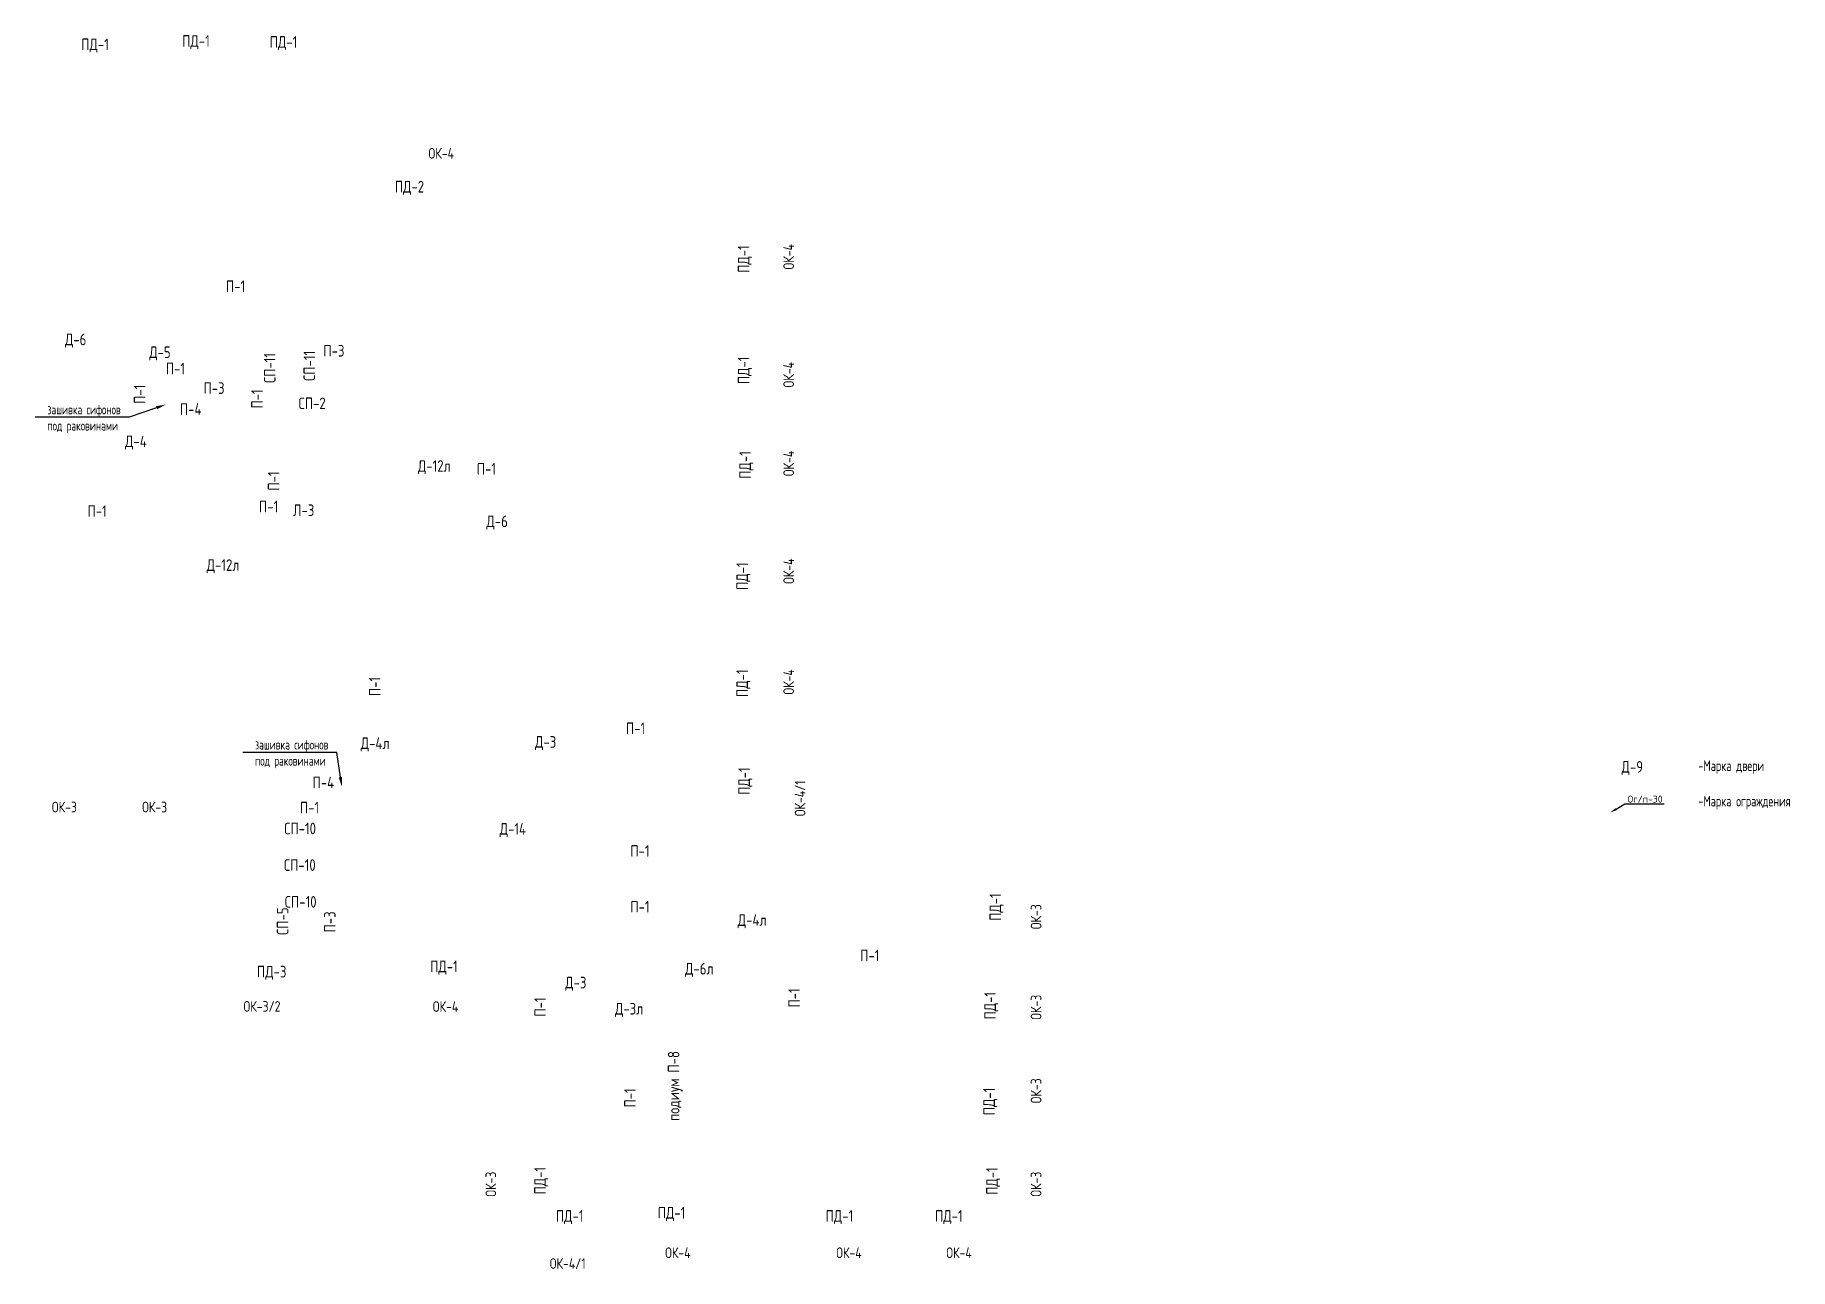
# Model space of a CAD drawing. Header units: millimetres. Extents: x -847489 to 546831, y -250322 to 947412.
# Drawn here: x 238121 to 283486, y 54286 to 86177 of the extents above; entities that cross this region are included whole.
import ezdxf
from ezdxf import colors
from ezdxf.entities.mleader import LeaderData, LeaderLine
from ezdxf.enums import TextEntityAlignment as Align
from ezdxf.math import Vec2, Vec3

# ---------------------------------------------------------------- set-up
doc = ezdxf.new("R2010")
doc.units = ezdxf.units.MM
for name, color, linetype, lineweight in [('АР-Выноски', 5, 'Continuous', 5), ('АР.РД_Маркер_Двери', 76, 'Continuous', 15), ('АР_Выноски АПР', 5, 'Continuous', 5), ('АР_Подоконники', 163, 'Continuous', 9), ('Маркировка ОКОН', 7, 'Continuous', 18)]:
    doc.layers.add(name, color=color, linetype=linetype, lineweight=lineweight)
doc.styles.add('ICOCPEUR', font='isocpeur.ttf')
doc.styles.add('ISOCPEUR', font='isocpeur.ttf', dxfattribs={"width": 0.7})
doc.styles.add('PDF ISOCPEUR', font='isocpeur.ttf')
doc.styles.add('Архитект', font='isocpeur.ttf', dxfattribs={"width": 0.8, "oblique": 8})

msp = doc.modelspace()

# ---------------------------------------------------------------- texts
at = {"insert": (281117.672, 68806.064), "char_height": 275, "width": 10706.56824, "attachment_point": 1, "style": 'ISOCPEUR'}
msp.add_mtext('{\\C256;\\c0;\\P\\pxql;\\P\\P-Марка двери\\P\\P\\pq*;-Марка ограждения}', dxfattribs=at)
at = {"layer": 'АР.РД_Маркер_Двери', "color": 5, "style": 'Архитект', "width": 0.8}
for s, p in [('Д-6', (239169.007, 78310.964)), ('Д-5', (241348.807, 77980.104)), ('СП-2', (245281.7, 76658.823)), ('Д-4', (240727.013, 75676.882)), ('Д-12л', (248439.825, 75039.64)), ('Л-3', (245064.116, 73895.763, -3.924)), ('Д-6', (250065.391, 73609.13)), ('Д-12л', (242978.579, 72479.106)), ('Д-3', (251319.234, 67907.803)), ('Д-4л', (246910.956, 67873.697)), ('Д-9', (279411.437, 67263.008)), ('СП-10', (244971.491, 65669.606)), ('Д-14', (250470.379, 65660.042)), ('СП-10', (244964.104, 64724.249)), ('СП-10', (244986.274, 63774.249)), ('Д-4л', (256656.997, 63303.846)), ('Д-6л', (255290.786, 62045.099)), ('Д-3', (252099.091, 61687.22)), ('Д-3л', (253477.436, 61010.886))]:
    msp.add_text(s, height=300, dxfattribs=at).set_placement(p, align=Align.MIDDLE_CENTER)
for s, p in [('СП-11', (244186.12, 77573.748)), ('СП-11', (245209.802, 77628.453)), ('СП-5', (244520.417, 63275.622, 3.924))]:
    msp.add_text(s, height=300, rotation=90, dxfattribs=at).set_placement(p, align=Align.MIDDLE_CENTER)
at = {"layer": 'АР_Подоконники', "color": 4, "style": 'Архитект', "width": 0.8}
for s, p in [('ПД-1', (239671.286, 85938.59)), ('ПД-1', (242280.734, 86025.511)), ('ПД-1', (244542.258, 86000.678)), ('ПД-1', (248690.792, 62104.906)), ('ПД-3', (244238.187, 61970.321)), ('ПД-1', (251941.435, 55655.682)), ('ПД-1', (254573.397, 55737.077)), ('ПД-1', (258913.375, 55655.682)), ('ПД-1', (261742.937, 55655.682))]:
    msp.add_text(s, height=300, dxfattribs=at).set_placement(p, align=Align.MIDDLE_CENTER)
at = {"layer": 'АР_Подоконники', "color": 3, "style": 'Архитект', "width": 0.8}
for s, p in [('ПД-2', (247799.053, 82258.959)), ('П-1', (243304.094, 79685.851)), ('П-3', (245845.625, 78017.468)), ('П-1', (241749.401, 77558.594)), ('П-3', (242746.13, 77053.144)), ('П-4', (242143.303, 76509.407)), ('П-1', (249785.776, 74966.75)), ('П-1', (239726.104, 73875.005)), ('П-1', (244157.768, 73992.193)), ('П-1', (253643.644, 68260.805)), ('П-4', (245572.819, 66858.667)), ('П-1', (245216.172, 66210.675)), ('П-1', (253758.052, 65089.175)), ('П-1', (253758.052, 63646.326)), ('П-1', (259700.064, 62387.503))]:
    msp.add_text(s, height=300, dxfattribs=at).set_placement(p, align=Align.MIDDLE_CENTER)
at = {"layer": 'АР_Подоконники', "color": 4, "style": 'Архитект', "width": 0.8}
for s, p in [('ПД-1', (256438.465, 80390.213)), ('ПД-1', (256438.447, 77512.493)), ('ПД-1', (256475.392, 75067.66)), ('ПД-1', (256401.301, 72191.785)), ('ПД-1', (256400.845, 69425.427)), ('ПД-1', (256450.194, 66895.682)), ('ПД-1', (262944.22, 63640.471)), ('ПД-1', (262809.046, 61090.591)), ('подиум П-8', (254628.199, 59014.853)), ('ПД-1', (262784.116, 58613.528)), ('ПД-1', (251173.615, 56567.33)), ('ПД-1', (262857.612, 56557.091))]:
    msp.add_text(s, height=300, rotation=90, dxfattribs=at).set_placement(p, align=Align.MIDDLE_CENTER)
at = {"layer": 'АР_Подоконники', "color": 3, "style": 'Архитект', "width": 0.8}
for s, p in [('П-1', (240824.47, 76892.895)), ('П-1', (243858.242, 76773.564)), ('П-1', (244288.914, 74651.422)), ('П-1', (246902.097, 69340.891)), ('П-3', (245738.809, 63255.952)), ('П-1', (251175.613, 61055.681)), ('П-1', (257743.284, 61292.512)), ('П-1', (253501.149, 58705.833))]:
    msp.add_text(s, height=300, rotation=90, dxfattribs=at).set_placement(p, align=Align.MIDDLE_CENTER)
at = {"layer": 'Маркировка ОКОН', "lineweight": 0, "char_height": 275.42308, "style": 'PDF ISOCPEUR'}
for s, insert, attachment_point, rotation in [('{\\W0.8;ОК-4}', (248948.857, 82982.995), 9, 359.9977874), ('{\\W0.8;ОК-4}', (257464.756, 80119.972), 1, 90), ('{\\W0.8;ОК-4}', (257464.756, 77070.538), 1, 90), ('{\\W0.8;ОК-4}', (257464.756, 74776.448), 1, 90), ('{\\W0.8;ОК-4}', (257464.756, 71993.462), 1, 90), ('{\\W0.8;ОК-4}', (257464.756, 69131.481), 1, 90), ('{\\W0.8;ОК-3}', (239201.38, 66085.978, -0.16), 9, 359.9977874), ('{\\W0.8;ОК-3}', (241534.773, 66085.978, -0.16), 9, 359.9977874), ('{\\W0.8;ОК-3}', (263860.522, 63067.76), 1, 90), ('{\\W0.8;ОК-3}', (263860.522, 60727.117), 1, 90), ('{\\W0.8;ОК-4}', (249059.979, 60929.015, -0.16), 9, 359.9977874), ('{\\W0.8;ОК-3}', (263860.522, 58566.522), 1, 90), ('{\\W0.8;ОК-3}', (249764.741, 56153.86), 1, 90), ('{\\W0.8;ОК-3}', (263860.522, 56153.86), 1, 90)]:
    msp.add_mtext(s, dxfattribs=dict(at, insert=insert, attachment_point=attachment_point, rotation=rotation))
at = {"layer": 'Маркировка ОКОН', "color": 1, "lineweight": 0, "insert": (257759.051, 65987.174), "char_height": 275.42308, "attachment_point": 1, "rotation": 90, "style": 'PDF ISOCPEUR'}
msp.add_mtext('{\\W0.8;ОК-4/1}', dxfattribs=at)
at = {"layer": 'Маркировка ОКОН', "lineweight": 0, "char_height": 275.42308, "style": 'PDF ISOCPEUR'}
for s, insert, width, attachment_point, rotation in [('{\\W0.8;ОК-3/2}', (243509.749, 60933.515), 771.18462, 7, 0.0022126), ('{\\W0.8;ОК-4}', (255066.989, 54565.97), 798.72692, 9, 359.9977874), ('{\\W0.8;ОК-4}', (259488.878, 54565.97), 798.72692, 9, 359.9977874), ('{\\W0.8;ОК-4}', (262334.968, 54565.97), 798.72692, 9, 359.9977874)]:
    msp.add_mtext(s, dxfattribs=dict(at, insert=insert, width=width, attachment_point=attachment_point, rotation=rotation))
at = {"layer": 'Маркировка ОКОН', "color": 1, "lineweight": 0, "insert": (252352.53, 54286.467), "char_height": 275.42308, "width": 5.22718, "attachment_point": 9, "rotation": 359.9977874, "style": 'PDF ISOCPEUR'}
msp.add_mtext('{\\W0.8;ОК-4/1}', dxfattribs=at)

# ---------------------------------------------------------------- leaders
at = {"layer": 'АР-Выноски'}
ml = msp.add_multileader_mtext('Standard', dxfattribs=at)
ml.set_content('Ог/п-30', color=256, style='ICOCPEUR')
ml.set_leader_properties()
ml.build(insert=Vec2(0, 0))
ml.multileader.update_dxf_attribs({"text_left_attachment_type": 6, "text_right_attachment_type": 6, "dogleg_length": 72, "arrow_head_size": 180})
ctx = ml.context
ctx.base_point, ctx.char_height, ctx.arrow_head_size, ctx.landing_gap_size, ctx.plane_origin = Vec3(279311.038, 66303.219), 180, 180, 18, Vec3(267103.864, 67234.018)
ctx.left_attachment, ctx.right_attachment, ctx.text_align_type = 6, 6, 2
notes = []
notes.append((ctx, [(1, (1, 1, 0), (279221.4, 66303.219), (1, 0), 89.638, [(0, [(278835.527, 66078.731)], 0, [])])]))
ctx.mtext.insert, ctx.mtext.width, ctx.mtext.alignment, ctx.mtext.flow_direction = Vec3(280193.038, 66519.219), 1726.91899, 3, 5
at = {"layer": 'АР_Выноски АПР'}
ml = msp.add_multileader_mtext('Standard', dxfattribs=at)
ml.set_content('зашивка сифонов \\Pпод раковинами', color=256, style='ISOCPEUR')
ml.set_leader_properties()
ml.build(insert=Vec2(0, 0))
ml.multileader.update_dxf_attribs({"text_left_attachment_type": 6, "text_right_attachment_type": 6, "dogleg_length": 100, "arrow_head_size": 250})
ctx = ml.context
ctx.base_point, ctx.char_height, ctx.arrow_head_size, ctx.landing_gap_size, ctx.plane_origin = Vec3(238412.644, 76297.785), 250, 250, 25, Vec3(247961.39, 86991.01)
ctx.left_attachment, ctx.right_attachment = 6, 6
notes.append((ctx, [(1, (1, 1, 0), (240549.328, 76297.785), (-1, 0), 222.933, [(2, [(241497.288, 76628.06)], 0, [])])]))
ctx.mtext.insert, ctx.mtext.width, ctx.mtext.defined_height, ctx.mtext.flow_direction = Vec3(238437.644, 76622.785), 4200.76545, 12.17, 5
ml = msp.add_multileader_mtext('Standard', dxfattribs=at)
ml.set_content('зашивка сифонов \\Pпод раковинами', color=256, style='ISOCPEUR')
ml.set_leader_properties()
ml.build(insert=Vec2(0, 0))
ml.multileader.update_dxf_attribs({"text_left_attachment_type": 6, "text_right_attachment_type": 6, "dogleg_length": 100, "arrow_head_size": 250})
ctx = ml.context
ctx.base_point, ctx.char_height, ctx.arrow_head_size, ctx.landing_gap_size, ctx.plane_origin = Vec3(243781.156, 67636.332), 250, 250, 25, Vec3(252513.846, 77108.632)
ctx.left_attachment, ctx.right_attachment = 6, 6
notes.append((ctx, [(1, (1, 1, 0), (245917.839, 67636.332), (-1, 0), 222.933, [(2, [(246049.744, 66745.682)], 0, [])])]))
ctx.mtext.insert, ctx.mtext.width, ctx.mtext.defined_height, ctx.mtext.flow_direction = Vec3(243806.156, 67961.332), 4200.76545, 12.17, 5
for ctx, leaders in notes:
    for number, flags, end, landing, length, lines in leaders:
        leader = LeaderData()
        leader.index, (leader.has_last_leader_line, leader.has_dogleg_vector, leader.attachment_direction) = number, flags
        leader.last_leader_point, leader.dogleg_vector, leader.dogleg_length = Vec3(end), Vec3(landing), length
        for number, points, colour, breaks in lines:
            line = LeaderLine()
            line.index, line.vertices, line.color, line.breaks = number, Vec3.list(points), colors.encode_raw_color(colour), breaks
            leader.lines.append(line)
        ctx.leaders.append(leader)

doc.saveas('drawing.dxf')
